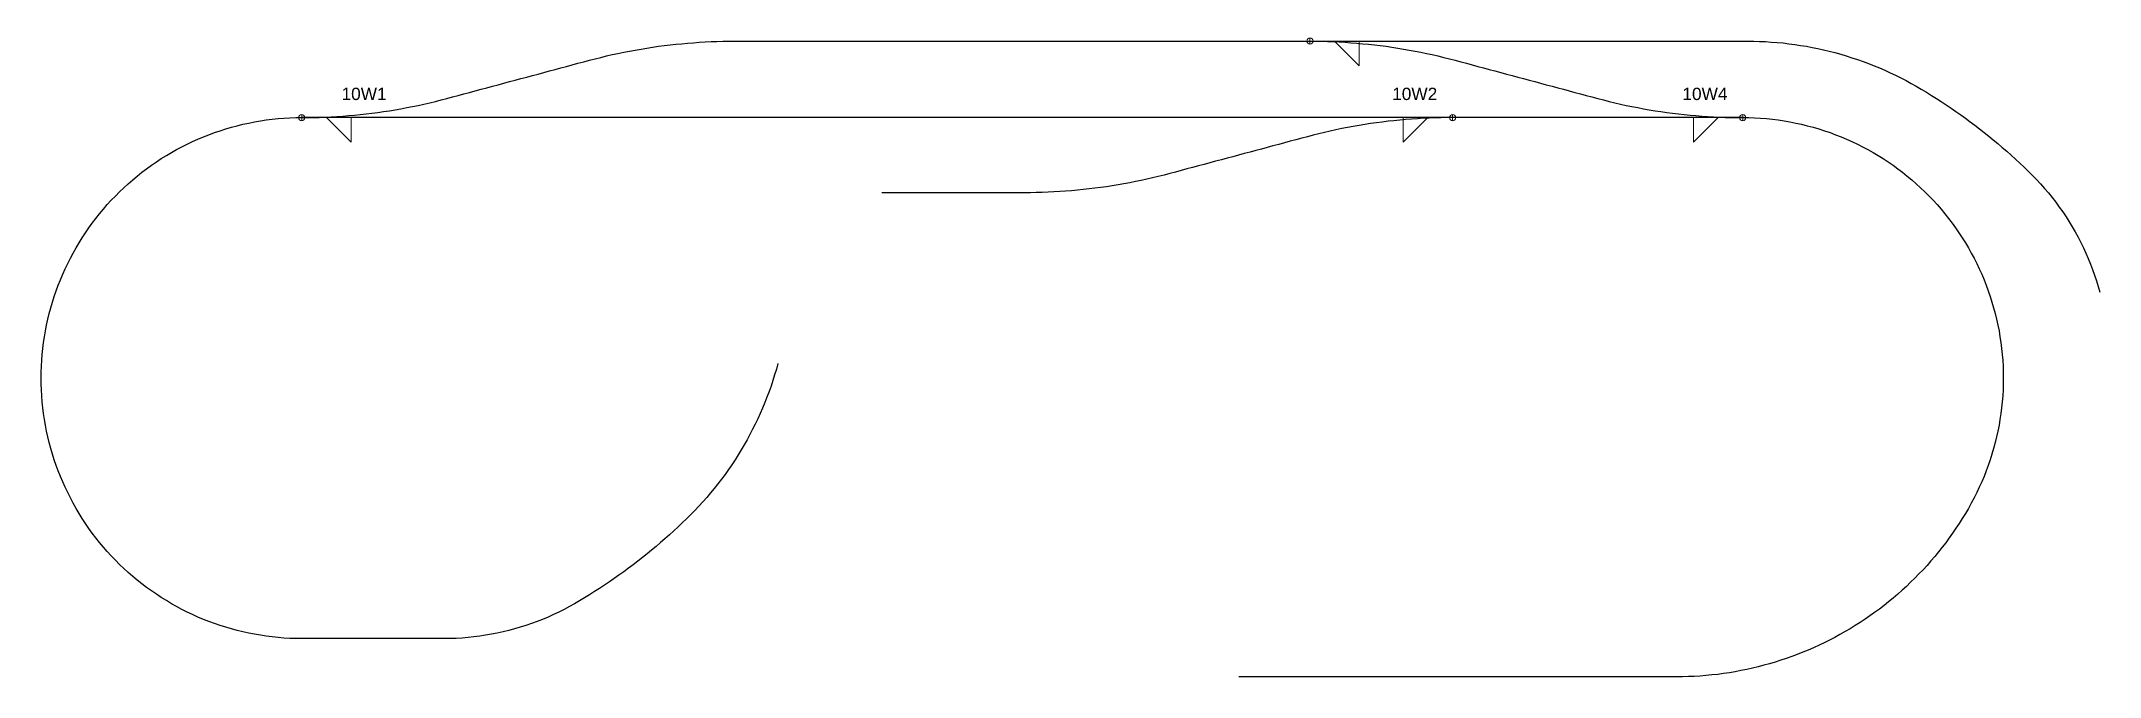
# Model space of a CAD drawing. Header units: millimetres. Extents: x -3814 to 4163, y -2000 to 17.
# Drawn here: x -42.2 to 291.2, y -90.6 to 12.4 of the extents above; entities that cross this region are included whole.
import ezdxf

# ---------------------------------------------------------------- set-up
doc = ezdxf.new("R2010")
doc.units = ezdxf.units.MM
doc.layers.add('AdditionalProps', color=7, linetype='Continuous')
doc.layers.add('Switches', color=255, linetype='Continuous', lineweight=0)
doc.layers.add('Tracks', color=7, linetype='Continuous', lineweight=25)
doc.styles.get("Standard").update_dxf_attribs({"font": 'arial.ttf'})

# ---------------------------------------------------------------- blocks, each defined once
blk = doc.blocks.new('Switch')
at = {"layer": 'Switches', "lineweight": 0}
h = blk.add_hatch(dxfattribs=at)
h.set_pattern_fill('ANSI31', color=256, scale=100)
h.set_pattern_definition([(45, (-89845.7, -4705597.04), (-224.506403, 224.506403), [])])
h.paths.add_polyline_path([(4000, -2000), (4000, 0), (2000, 0)], is_closed=False)
at = {"layer": 'AdditionalProps', "lineweight": 0}
for q in [(0, 0.5), (0, -0.5)]:
    blk.add_line((0, 0), q, dxfattribs=at)
blk.add_circle((0, 0), 0.5, dxfattribs=at)
at = {"layer": 'Switches', "color": 0, "linetype": 'ByBlock', "lineweight": 0, "transparency": 16777216}
blk.add_lwpolyline([(4, 0), (8, -4), (8, 0), (0, 0)], close=True, dxfattribs=at)
at = {"lineweight": 0}
blk.add_attdef('NAME', (-4.12, -2.7), '', height=2, dxfattribs=at)
at = {"layer": 'AdditionalProps', "color": 7, "lineweight": 0, "true_color": 0xffffff}
blk.add_attdef('type', (-4.12, -4.9), '', height=2, dxfattribs=at)

msp = doc.modelspace()

# ---------------------------------------------------------------- linework, layer by layer
at = {"layer": 'Tracks'}
for points in [[(0, 0), (0.95, 0), (1.9, 0.02), (2.85, 0.04), (3.8, 0.08), (4.75, 0.12), (5.7, 0.18), (6.65, 0.24), (7.59, 0.32), (8.54, 0.4), (9.49, 0.5), (10.43, 0.6), (11.38, 0.72), (12.32, 0.84), (13.26, 0.97), (14.2, 1.12), (15.14, 1.27), (16.07, 1.43), (17.01, 1.61), (17.94, 1.79), (18.87, 1.98), (19.8, 2.19), (20.73, 2.4), (21.65, 2.62), (22.58, 2.85), (23.5, 3.09), (24.42, 3.34), (25.34, 3.59), (26.27, 3.84), (27.19, 4.08), (28.11, 4.33), (29.04, 4.58), (29.96, 4.83), (30.89, 5.07), (31.81, 5.32), (32.73, 5.57), (33.66, 5.82), (34.58, 6.06), (35.5, 6.31), (36.43, 6.56), (37.35, 6.81), (38.28, 7.05), (39.2, 7.3), (40.12, 7.55), (41.05, 7.8), (41.97, 8.04), (42.89, 8.29), (43.82, 8.54), (44.74, 8.79), (45.66, 9.03), (46.59, 9.28), (47.51, 9.52), (48.43, 9.75), (49.35, 9.98), (50.28, 10.19), (51.21, 10.39), (52.14, 10.58), (53.07, 10.77), (54.01, 10.94), (54.95, 11.1), (55.88, 11.26), (56.82, 11.4), (57.77, 11.54), (58.71, 11.66), (59.65, 11.77), (60.6, 11.88), (61.54, 11.97), (62.49, 12.06), (63.44, 12.13), (64.39, 12.2), (65.34, 12.25), (66.29, 12.3), (67.24, 12.33), (68.19, 12.36), (69.14, 12.37), (70.09, 12.38), (71.05, 12.38), (72.01, 12.38), (72.98, 12.38), (73.94, 12.38), (74.9, 12.38), (75.86, 12.38), (76.82, 12.38), (77.79, 12.38), (78.75, 12.38), (79.71, 12.38), (80.67, 12.38), (81.63, 12.38), (82.6, 12.38), (83.56, 12.38), (84.52, 12.38), (85.48, 12.38), (86.45, 12.38), (87.41, 12.38), (88.37, 12.38), (89.33, 12.38), (90.29, 12.38), (91.26, 12.38), (92.22, 12.38), (93.18, 12.38), (94.14, 12.38), (95.11, 12.38), (96.07, 12.38), (97.03, 12.38), (97.99, 12.38), (98.95, 12.38), (99.92, 12.38), (100.88, 12.38), (101.84, 12.38), (102.8, 12.38), (103.77, 12.38), (104.73, 12.38), (105.69, 12.38), (106.65, 12.38), (107.61, 12.38), (108.58, 12.38), (109.54, 12.38), (110.5, 12.38), (111.46, 12.38), (112.43, 12.38), (113.39, 12.38), (114.35, 12.38), (115.31, 12.38), (116.27, 12.38), (117.24, 12.38), (118.2, 12.38), (119.16, 12.38), (120.12, 12.38), (121.09, 12.38), (122.05, 12.38), (123.01, 12.38), (123.97, 12.38), (124.93, 12.38), (125.9, 12.38), (126.86, 12.38), (127.82, 12.38), (128.78, 12.38), (129.75, 12.38), (130.71, 12.38), (131.67, 12.38), (132.63, 12.38), (133.59, 12.38), (134.56, 12.38), (135.52, 12.38), (136.48, 12.38), (137.44, 12.38), (138.41, 12.38), (139.37, 12.38), (140.32, 12.38), (141.28, 12.38), (142.24, 12.38), (143.19, 12.38), (144.15, 12.38), (145.11, 12.38), (146.06, 12.38), (147.02, 12.38), (147.97, 12.38), (148.93, 12.38), (149.89, 12.38), (150.84, 12.38), (151.8, 12.38), (152.76, 12.38), (153.71, 12.38), (154.67, 12.38), (155.62, 12.38), (156.58, 12.38), (157.54, 12.38), (158.49, 12.38), (159.45, 12.38), (160.41, 12.38), (161.36, 12.38), (162.32, 12.38), (163.27, 12.38)], [(163.27, 12.38), (164.23, 12.38), (165.19, 12.38), (166.14, 12.38), (167.1, 12.38), (168.06, 12.38), (169.01, 12.38), (169.97, 12.38), (170.92, 12.38), (171.88, 12.38), (172.84, 12.38), (173.79, 12.38), (174.75, 12.38), (175.71, 12.38), (176.66, 12.38), (177.62, 12.38), (178.57, 12.38), (179.53, 12.38), (180.49, 12.38), (181.44, 12.38), (182.4, 12.38), (183.36, 12.38), (184.31, 12.38), (185.27, 12.38), (186.23, 12.38), (187.18, 12.38), (188.14, 12.38), (189.11, 12.38), (190.07, 12.38), (191.03, 12.38), (191.99, 12.38), (192.95, 12.38), (193.92, 12.38), (194.88, 12.38), (195.84, 12.38), (196.8, 12.38), (197.77, 12.38), (198.73, 12.38), (199.69, 12.38), (200.65, 12.38), (201.61, 12.38), (202.58, 12.38), (203.54, 12.38), (204.5, 12.38), (205.46, 12.38), (206.43, 12.38), (207.39, 12.38), (208.35, 12.38), (209.31, 12.38), (210.27, 12.38), (211.23, 12.38), (212.19, 12.38), (213.14, 12.38), (214.1, 12.38), (215.06, 12.38), (216.01, 12.38), (216.97, 12.38), (217.92, 12.38), (218.88, 12.38), (219.84, 12.38), (220.79, 12.38), (221.75, 12.38), (222.71, 12.38), (223.66, 12.38), (224.62, 12.38), (225.57, 12.38), (226.53, 12.38), (227.49, 12.38), (228.44, 12.38), (229.4, 12.38), (230.36, 12.38), (231.31, 12.38), (232.27, 12.38), (233.23, 12.38), (234.18, 12.38), (235.13, 12.37), (236.09, 12.34), (237.04, 12.3), (237.99, 12.24), (238.94, 12.17), (239.88, 12.08), (240.83, 11.97), (241.78, 11.84), (242.72, 11.7), (243.66, 11.55), (244.59, 11.37), (245.53, 11.18), (246.46, 10.98), (247.38, 10.75), (248.3, 10.52), (249.22, 10.26), (250.13, 9.99), (251.04, 9.7), (251.95, 9.4), (252.84, 9.08), (253.74, 8.75), (254.62, 8.4), (255.5, 8.04), (256.37, 7.66), (257.24, 7.26), (258.1, 6.85), (258.95, 6.43), (259.8, 5.99), (260.63, 5.53), (261.46, 5.07), (262.28, 4.59), (263.1, 4.1), (263.91, 3.6), (264.72, 3.1), (265.52, 2.58), (266.31, 2.06), (267.1, 1.53), (267.88, 0.99), (268.66, 0.44), (269.43, -0.11), (270.2, -0.67), (270.96, -1.24), (271.71, -1.82), (272.46, -2.41), (273.2, -3), (273.94, -3.61), (274.67, -4.22), (275.39, -4.83), (276.11, -5.46), (276.82, -6.09), (277.52, -6.73), (278.22, -7.38), (278.91, -8.03), (279.59, -8.7), (280.27, -9.36), (280.94, -10.05), (281.59, -10.75), (282.23, -11.47), (282.86, -12.2), (283.46, -12.95), (284.05, -13.7), (284.62, -14.48), (285.18, -15.26), (285.71, -16.06), (286.23, -16.87), (286.73, -17.69), (287.21, -18.52), (287.67, -19.36), (288.11, -20.21), (288.54, -21.08), (288.94, -21.95), (289.32, -22.83), (289.68, -23.72), (290.02, -24.62), (290.35, -25.52), (290.65, -26.43), (290.93, -27.35), (291.19, -28.28)], [(163.27, 12.38), (164.23, 12.37), (165.18, 12.36), (166.13, 12.33), (167.08, 12.3), (168.03, 12.25), (168.98, 12.2), (169.92, 12.13), (170.87, 12.06), (171.82, 11.97), (172.77, 11.88), (173.71, 11.77), (174.65, 11.66), (175.6, 11.54), (176.54, 11.4), (177.48, 11.26), (178.42, 11.1), (179.35, 10.94), (180.29, 10.77), (181.22, 10.58), (182.15, 10.39), (183.08, 10.19), (184.01, 9.98), (184.93, 9.75), (185.85, 9.52), (186.77, 9.28), (187.7, 9.03), (188.62, 8.79), (189.55, 8.54), (190.47, 8.29), (191.39, 8.04), (192.32, 7.8), (193.24, 7.55), (194.16, 7.3), (195.09, 7.05), (196.01, 6.81), (196.94, 6.56), (197.86, 6.31), (198.78, 6.06), (199.71, 5.82), (200.63, 5.57), (201.55, 5.32), (202.48, 5.07), (203.4, 4.83), (204.32, 4.58), (205.25, 4.33), (206.17, 4.08), (207.1, 3.84), (208.02, 3.59), (208.94, 3.34), (209.87, 3.09), (210.79, 2.85), (211.71, 2.62), (212.63, 2.4), (213.56, 2.19), (214.49, 1.98), (215.42, 1.79), (216.35, 1.61), (217.29, 1.43), (218.23, 1.27), (219.16, 1.12), (220.1, 0.97), (221.05, 0.84), (221.99, 0.72), (222.93, 0.6), (223.88, 0.5), (224.82, 0.4), (225.77, 0.32), (226.72, 0.24), (227.67, 0.18), (228.62, 0.12), (229.57, 0.08), (230.52, 0.04), (231.47, 0.02), (232.42, 0), (233.37, 0)], [(77.11, -39.83), (76.86, -40.75), (76.58, -41.67), (76.3, -42.57), (76, -43.48), (75.68, -44.37), (75.34, -45.27), (75, -46.15), (74.63, -47.03), (74.25, -47.91), (73.86, -48.77), (73.45, -49.63), (73.02, -50.48), (72.58, -51.33), (72.13, -52.17), (71.66, -52.99), (71.18, -53.81), (70.68, -54.63), (70.17, -55.43), (69.64, -56.22), (69.1, -57.01), (68.55, -57.78), (67.98, -58.55), (67.4, -59.31), (66.81, -60.05), (66.2, -60.79), (65.59, -61.51), (64.95, -62.22), (64.31, -62.92), (63.66, -63.62), (62.99, -64.29), (62.31, -64.96), (61.63, -65.63), (60.94, -66.28), (60.24, -66.93), (59.54, -67.57), (58.83, -68.2), (58.11, -68.82), (57.39, -69.44), (56.66, -70.05), (55.92, -70.65), (55.18, -71.25), (54.43, -71.84), (53.68, -72.41), (52.92, -72.98), (52.15, -73.55), (51.38, -74.1), (50.6, -74.65), (49.82, -75.19), (49.03, -75.72), (48.24, -76.24), (47.44, -76.75), (46.63, -77.26), (45.82, -77.76), (45, -78.24), (44.18, -78.72), (43.35, -79.19), (42.5, -79.65), (41.64, -80.08), (40.77, -80.49), (39.9, -80.88), (39.01, -81.26), (38.12, -81.61), (37.22, -81.94), (36.31, -82.25), (35.39, -82.54), (34.47, -82.81), (33.54, -83.06), (32.61, -83.29), (31.67, -83.49), (30.73, -83.68), (29.78, -83.84), (28.83, -83.98), (27.88, -84.1), (26.93, -84.2), (25.97, -84.28), (25.01, -84.33), (24.05, -84.37), (23.09, -84.38), (22.13, -84.38), (21.16, -84.38), (20.2, -84.38), (19.24, -84.38), (18.28, -84.38), (17.32, -84.38), (16.35, -84.38), (15.39, -84.38), (14.43, -84.38), (13.47, -84.38), (12.5, -84.38), (11.54, -84.38), (10.58, -84.38), (9.62, -84.38), (8.66, -84.38), (7.69, -84.38), (6.73, -84.38), (5.77, -84.38), (4.81, -84.38), (3.84, -84.38), (2.88, -84.38), (1.92, -84.38), (0.96, -84.38), (0, -84.38), (-0.96, -84.37), (-1.92, -84.33), (-2.88, -84.28), (-3.84, -84.2), (-4.8, -84.1), (-5.75, -83.98), (-6.7, -83.84), (-7.64, -83.68), (-8.59, -83.49), (-9.53, -83.29), (-10.46, -83.06), (-11.39, -82.81), (-12.31, -82.54), (-13.22, -82.25), (-14.13, -81.94), (-15.03, -81.61), (-15.93, -81.26), (-16.81, -80.88), (-17.69, -80.49), (-18.56, -80.08), (-19.41, -79.65), (-20.26, -79.19), (-21.1, -78.72), (-21.92, -78.23), (-22.74, -77.73), (-23.54, -77.2), (-24.33, -76.65), (-25.11, -76.09), (-25.88, -75.51), (-26.63, -74.91), (-27.37, -74.3), (-28.09, -73.67), (-28.8, -73.02), (-29.49, -72.36), (-30.17, -71.68), (-30.84, -70.98), (-31.48, -70.27), (-32.12, -69.55), (-32.73, -68.81), (-33.33, -68.06), (-33.91, -67.3), (-34.47, -66.52), (-35.02, -65.73), (-35.54, -64.92), (-36.05, -64.11), (-36.54, -63.28), (-37.01, -62.44), (-37.46, -61.6), (-37.89, -60.74), (-38.31, -59.87), (-38.7, -59), (-39.07, -58.11), (-39.42, -57.22), (-39.76, -56.32), (-40.07, -55.41), (-40.36, -54.49), (-40.63, -53.57), (-40.88, -52.64), (-41.1, -51.71), (-41.31, -50.77), (-41.49, -49.83), (-41.66, -48.88), (-41.8, -47.93), (-41.92, -46.98), (-42.02, -46.02), (-42.09, -45.07), (-42.15, -44.11), (-42.18, -43.15), (-42.19, -42.19), (-42.18, -41.23), (-42.15, -40.27), (-42.09, -39.31), (-42.02, -38.35), (-41.92, -37.4), (-41.8, -36.44), (-41.66, -35.49), (-41.49, -34.55), (-41.31, -33.6), (-41.1, -32.67), (-40.88, -31.73), (-40.63, -30.81), (-40.36, -29.88), (-40.07, -28.97), (-39.76, -28.06), (-39.42, -27.16), (-39.07, -26.27), (-38.7, -25.38), (-38.31, -24.5), (-37.89, -23.64), (-37.46, -22.78), (-37.01, -21.93), (-36.54, -21.09), (-36.05, -20.27), (-35.54, -19.45), (-35.02, -18.65), (-34.47, -17.86), (-33.91, -17.08), (-33.33, -16.32), (-32.73, -15.56), (-32.12, -14.83), (-31.48, -14.1), (-30.84, -13.39), (-30.17, -12.7), (-29.49, -12.02), (-28.8, -11.36), (-28.09, -10.71), (-27.37, -10.08), (-26.63, -9.46), (-25.88, -8.86), (-25.11, -8.28), (-24.33, -7.72), (-23.54, -7.18), (-22.74, -6.65), (-21.92, -6.14), (-21.1, -5.65), (-20.26, -5.18), (-19.41, -4.73), (-18.56, -4.3), (-17.69, -3.89), (-16.81, -3.49), (-15.93, -3.12), (-15.03, -2.77), (-14.13, -2.44), (-13.22, -2.12), (-12.31, -1.83), (-11.39, -1.56), (-10.46, -1.32), (-9.53, -1.09), (-8.59, -0.88), (-7.64, -0.7), (-6.7, -0.53), (-5.75, -0.39), (-4.8, -0.27), (-3.84, -0.17), (-2.88, -0.1), (-1.92, -0.04), (-0.96, -0.01), (0, 0)], [(186.37, 0), (185.41, 0), (184.46, 0), (183.5, 0), (182.54, 0), (181.59, 0), (180.63, 0), (179.67, 0), (178.72, 0), (177.76, 0), (176.81, 0), (175.85, 0), (174.89, 0), (173.94, 0), (172.98, 0), (172.02, 0), (171.07, 0), (170.11, 0), (169.16, 0), (168.2, 0), (167.24, 0), (166.29, 0), (165.33, 0), (164.37, 0), (163.42, 0), (162.46, 0), (161.5, 0), (160.54, 0), (159.57, 0), (158.61, 0), (157.65, 0), (156.69, 0), (155.73, 0), (154.76, 0), (153.8, 0), (152.84, 0), (151.88, 0), (150.91, 0), (149.95, 0), (148.99, 0), (148.03, 0), (147.07, 0), (146.1, 0), (145.14, 0), (144.18, 0), (143.22, 0), (142.25, 0), (141.29, 0), (140.33, 0), (139.37, 0), (138.41, 0), (137.44, 0), (136.48, 0), (135.52, 0), (134.56, 0), (133.59, 0), (132.63, 0), (131.67, 0), (130.71, 0), (129.75, 0), (128.78, 0), (127.82, 0), (126.86, 0), (125.9, 0), (124.93, 0), (123.97, 0), (123.01, 0), (122.05, 0), (121.09, 0), (120.12, 0), (119.16, 0), (118.2, 0), (117.24, 0), (116.28, 0), (115.31, 0), (114.35, 0), (113.39, 0), (112.43, 0), (111.46, 0), (110.5, 0), (109.54, 0), (108.58, 0), (107.62, 0), (106.65, 0), (105.69, 0), (104.73, 0), (103.77, 0), (102.8, 0), (101.84, 0), (100.88, 0), (99.92, 0), (98.96, 0), (97.99, 0), (97.03, 0), (96.07, 0), (95.11, 0), (94.14, 0), (93.18, 0), (92.22, 0), (91.26, 0), (90.3, 0), (89.33, 0), (88.37, 0), (87.41, 0), (86.45, 0), (85.48, 0), (84.52, 0), (83.56, 0), (82.6, 0), (81.64, 0), (80.67, 0), (79.71, 0), (78.75, 0), (77.79, 0), (76.82, 0), (75.86, 0), (74.9, 0), (73.94, 0), (72.98, 0), (72.01, 0), (71.05, 0), (70.09, 0), (69.13, 0), (68.16, 0), (67.2, 0), (66.24, 0), (65.28, 0), (64.32, 0), (63.35, 0), (62.39, 0), (61.43, 0), (60.47, 0), (59.5, 0), (58.54, 0), (57.58, 0), (56.62, 0), (55.66, 0), (54.69, 0), (53.73, 0), (52.77, 0), (51.81, 0), (50.84, 0), (49.88, 0), (48.92, 0), (47.96, 0), (47, 0), (46.03, 0), (45.07, 0), (44.11, 0), (43.15, 0), (42.19, 0), (41.22, 0), (40.26, 0), (39.3, 0), (38.34, 0), (37.37, 0), (36.41, 0), (35.45, 0), (34.49, 0), (33.53, 0), (32.56, 0), (31.6, 0), (30.64, 0), (29.68, 0), (28.71, 0), (27.75, 0), (26.79, 0), (25.83, 0), (24.87, 0), (23.9, 0), (22.95, 0), (21.99, 0), (21.03, 0), (20.08, 0), (19.12, 0), (18.17, 0), (17.21, 0), (16.25, 0), (15.3, 0), (14.34, 0), (13.38, 0), (12.43, 0), (11.47, 0), (10.52, 0), (9.56, 0), (8.6, 0), (7.65, 0), (6.69, 0), (5.73, 0), (4.78, 0), (3.82, 0), (0, 0)], [(186.37, 0), (185.42, -0.01), (184.47, -0.02), (183.52, -0.04), (182.57, -0.08), (181.62, -0.12), (180.67, -0.18), (179.72, -0.24), (178.77, -0.32), (177.82, -0.4), (176.88, -0.5), (175.93, -0.6), (174.99, -0.72), (174.05, -0.84), (173.1, -0.97), (172.16, -1.12), (171.23, -1.27), (170.29, -1.44), (169.35, -1.61), (168.42, -1.79), (167.49, -1.98), (166.56, -2.19), (165.63, -2.4), (164.71, -2.62), (163.79, -2.85), (162.87, -3.09), (161.94, -3.34), (161.01, -3.59), (160.08, -3.84), (159.15, -4.09), (158.22, -4.34), (157.29, -4.59), (156.36, -4.84), (155.43, -5.09), (154.5, -5.34), (153.57, -5.58), (152.64, -5.83), (151.72, -6.08), (150.79, -6.33), (149.86, -6.58), (148.93, -6.83), (148, -7.08), (147.07, -7.33), (146.14, -7.58), (145.21, -7.83), (144.28, -8.07), (143.35, -8.32), (142.42, -8.57), (141.49, -8.82), (140.56, -9.07), (139.64, -9.31), (138.72, -9.54), (137.8, -9.77), (136.87, -9.98), (135.94, -10.18), (135.01, -10.37), (134.08, -10.56), (133.14, -10.73), (132.2, -10.89), (131.27, -11.05), (130.33, -11.19), (129.38, -11.32), (128.44, -11.45), (127.5, -11.56), (126.55, -11.67), (125.61, -11.76), (124.66, -11.85), (123.71, -11.92), (122.76, -11.99), (121.81, -12.04), (120.86, -12.08), (119.91, -12.12), (118.96, -12.14), (118.01, -12.16), (117.06, -12.16), (116.1, -12.16), (115.14, -12.16), (114.18, -12.16), (113.21, -12.16), (112.25, -12.16), (111.29, -12.16), (110.33, -12.16), (109.36, -12.16), (108.4, -12.16), (107.44, -12.16), (106.48, -12.16), (105.52, -12.16), (104.55, -12.16), (103.59, -12.16), (102.63, -12.16), (101.67, -12.16), (100.7, -12.16), (99.74, -12.16), (98.78, -12.16), (97.82, -12.16), (96.86, -12.16), (95.89, -12.16), (94.93, -12.16), (93.97, -12.16)], [(233.37, 0), (234.33, -0.01), (235.29, -0.04), (236.25, -0.1), (237.2, -0.17), (238.16, -0.27), (239.11, -0.39), (240.06, -0.53), (241.01, -0.7), (241.95, -0.88), (242.89, -1.09), (243.82, -1.32), (244.75, -1.56), (245.67, -1.83), (246.59, -2.12), (247.5, -2.44), (248.4, -2.77), (249.29, -3.12), (250.18, -3.49), (251.05, -3.89), (251.92, -4.3), (252.78, -4.73), (253.62, -5.18), (254.46, -5.65), (255.29, -6.14), (256.1, -6.65), (256.91, -7.18), (257.7, -7.72), (258.48, -8.28), (259.24, -8.86), (259.99, -9.46), (260.73, -10.08), (261.45, -10.71), (262.16, -11.36), (262.86, -12.02), (263.54, -12.7), (264.2, -13.39), (264.85, -14.1), (265.48, -14.83), (266.09, -15.56), (266.69, -16.32), (267.27, -17.08), (267.83, -17.86), (268.38, -18.65), (268.91, -19.45), (269.41, -20.27), (269.9, -21.09), (270.37, -21.93), (270.83, -22.78), (271.26, -23.64), (271.67, -24.5), (272.06, -25.38), (272.44, -26.27), (272.79, -27.16), (273.12, -28.06), (273.43, -28.97), (273.72, -29.88), (273.99, -30.81), (274.24, -31.73), (274.47, -32.67), (274.67, -33.6), (274.86, -34.55), (275.02, -35.49), (275.16, -36.44), (275.28, -37.4), (275.38, -38.35), (275.46, -39.31), (275.51, -40.27), (275.55, -41.23), (275.56, -42.19), (275.55, -43.15), (275.51, -44.11), (275.46, -45.07), (275.38, -46.02), (275.28, -46.98), (275.16, -47.93), (275.02, -48.88), (274.86, -49.83), (274.67, -50.77), (274.47, -51.71), (274.24, -52.64), (273.99, -53.57), (273.72, -54.49), (273.43, -55.41), (273.12, -56.32), (272.79, -57.22), (272.44, -58.11), (272.06, -59), (271.67, -59.87), (271.26, -60.74), (270.83, -61.6), (270.37, -62.44), (269.9, -63.28), (269.42, -64.1), (268.92, -64.91), (268.41, -65.72), (267.89, -66.51), (267.35, -67.3), (266.79, -68.07), (266.23, -68.84), (265.65, -69.59), (265.05, -70.34), (264.45, -71.07), (263.83, -71.8), (263.2, -72.51), (262.56, -73.21), (261.9, -73.9), (261.23, -74.58), (260.55, -75.25), (259.86, -75.91), (259.16, -76.55), (258.45, -77.18), (257.72, -77.8), (256.99, -78.4), (256.24, -79), (255.49, -79.58), (254.72, -80.14), (253.95, -80.7), (253.16, -81.24), (252.37, -81.76), (251.56, -82.27), (250.75, -82.77), (249.93, -83.25), (249.1, -83.72), (248.27, -84.18), (247.42, -84.62), (246.57, -85.04), (245.71, -85.45), (244.84, -85.85), (243.97, -86.23), (243.09, -86.59), (242.2, -86.94), (241.31, -87.27), (240.41, -87.59), (239.51, -87.89), (238.6, -88.18), (237.69, -88.45), (236.77, -88.7), (235.85, -88.94), (234.93, -89.17), (234, -89.37), (233.06, -89.56), (232.13, -89.73), (231.19, -89.89), (230.24, -90.03), (229.3, -90.16), (228.35, -90.26), (227.41, -90.36), (226.46, -90.43), (225.51, -90.49), (224.56, -90.53), (223.6, -90.56), (222.65, -90.56), (221.69, -90.56), (220.73, -90.56), (219.76, -90.56), (218.8, -90.56), (217.84, -90.56), (216.88, -90.56), (215.92, -90.56), (214.95, -90.56), (213.99, -90.56), (213.03, -90.56), (212.07, -90.56), (211.1, -90.56), (210.14, -90.56), (209.18, -90.56), (208.22, -90.56), (207.26, -90.56), (206.29, -90.56), (205.33, -90.56), (204.37, -90.56), (203.41, -90.56), (202.44, -90.56), (201.48, -90.56), (200.52, -90.56), (199.56, -90.56), (198.6, -90.56), (197.65, -90.56), (196.69, -90.56), (195.73, -90.56), (194.78, -90.56), (193.82, -90.56), (192.86, -90.56), (191.91, -90.56), (190.95, -90.56), (190, -90.56), (189.04, -90.56), (188.08, -90.56), (187.13, -90.56), (186.17, -90.56), (185.21, -90.56), (184.26, -90.56), (183.3, -90.56), (182.34, -90.56), (181.39, -90.56), (180.43, -90.56), (179.48, -90.56), (178.52, -90.56), (177.56, -90.56), (176.61, -90.56), (175.65, -90.56), (174.69, -90.56), (173.74, -90.56), (172.78, -90.56), (171.83, -90.56), (170.87, -90.56), (169.91, -90.56), (168.96, -90.56), (168, -90.56), (167.04, -90.56), (166.09, -90.56), (165.13, -90.56), (164.18, -90.56), (163.22, -90.56), (162.26, -90.56), (161.31, -90.56), (160.35, -90.56), (159.39, -90.56), (158.44, -90.56), (157.48, -90.56), (156.53, -90.56), (155.57, -90.56), (154.61, -90.56), (153.66, -90.56), (152.7, -90.56), (151.74, -90.56)], [(233.37, 0), (232.41, 0), (231.46, 0), (230.5, 0), (229.54, 0), (228.59, 0), (227.63, 0), (226.67, 0), (225.72, 0), (224.76, 0), (223.81, 0), (222.85, 0), (221.89, 0), (220.94, 0), (219.98, 0), (219.02, 0), (218.07, 0), (217.11, 0), (216.16, 0), (215.2, 0), (214.24, 0), (213.29, 0), (212.33, 0), (211.37, 0), (210.42, 0), (209.46, 0), (208.5, 0), (207.54, 0), (206.57, 0), (205.61, 0), (204.65, 0), (203.69, 0), (202.73, 0), (201.76, 0), (200.8, 0), (199.84, 0), (198.88, 0), (197.91, 0), (196.95, 0), (195.99, 0), (195.03, 0), (194.07, 0), (193.1, 0), (192.14, 0), (191.18, 0), (190.22, 0), (189.25, 0), (186.37, 0)]]:
    msp.add_lwpolyline(points, dxfattribs=at)

# ---------------------------------------------------------------- block references
at = {"layer": 'Switches', "lineweight": 0}
ref = msp.add_blockref('Switch', (163.27, 12.38), dxfattribs=at)
ref.add_attrib('NAME', '10W3', (169.72, 15.22), dxfattribs={"layer": '0', "lineweight": 0, "height": 2})
ref = msp.add_blockref('Switch', (186.37, 0), dxfattribs=dict(at, xscale=-1))
ref.add_attrib('NAME', '10W2', (176.59, 2.84), dxfattribs={"layer": '0', "lineweight": 0, "height": 2})
ref = msp.add_blockref('Switch', (233.37, 0), dxfattribs=dict(at, xscale=-1))
ref.add_attrib('NAME', '10W4', (223.59, 2.84), dxfattribs={"layer": '0', "lineweight": 0, "height": 2})
ref = msp.add_blockref('Switch', (0, 0), dxfattribs=at)
ref.add_attrib('NAME', '10W1', (6.45, 2.84), dxfattribs={"layer": '0', "lineweight": 0, "height": 2})

doc.saveas('drawing.dxf')
